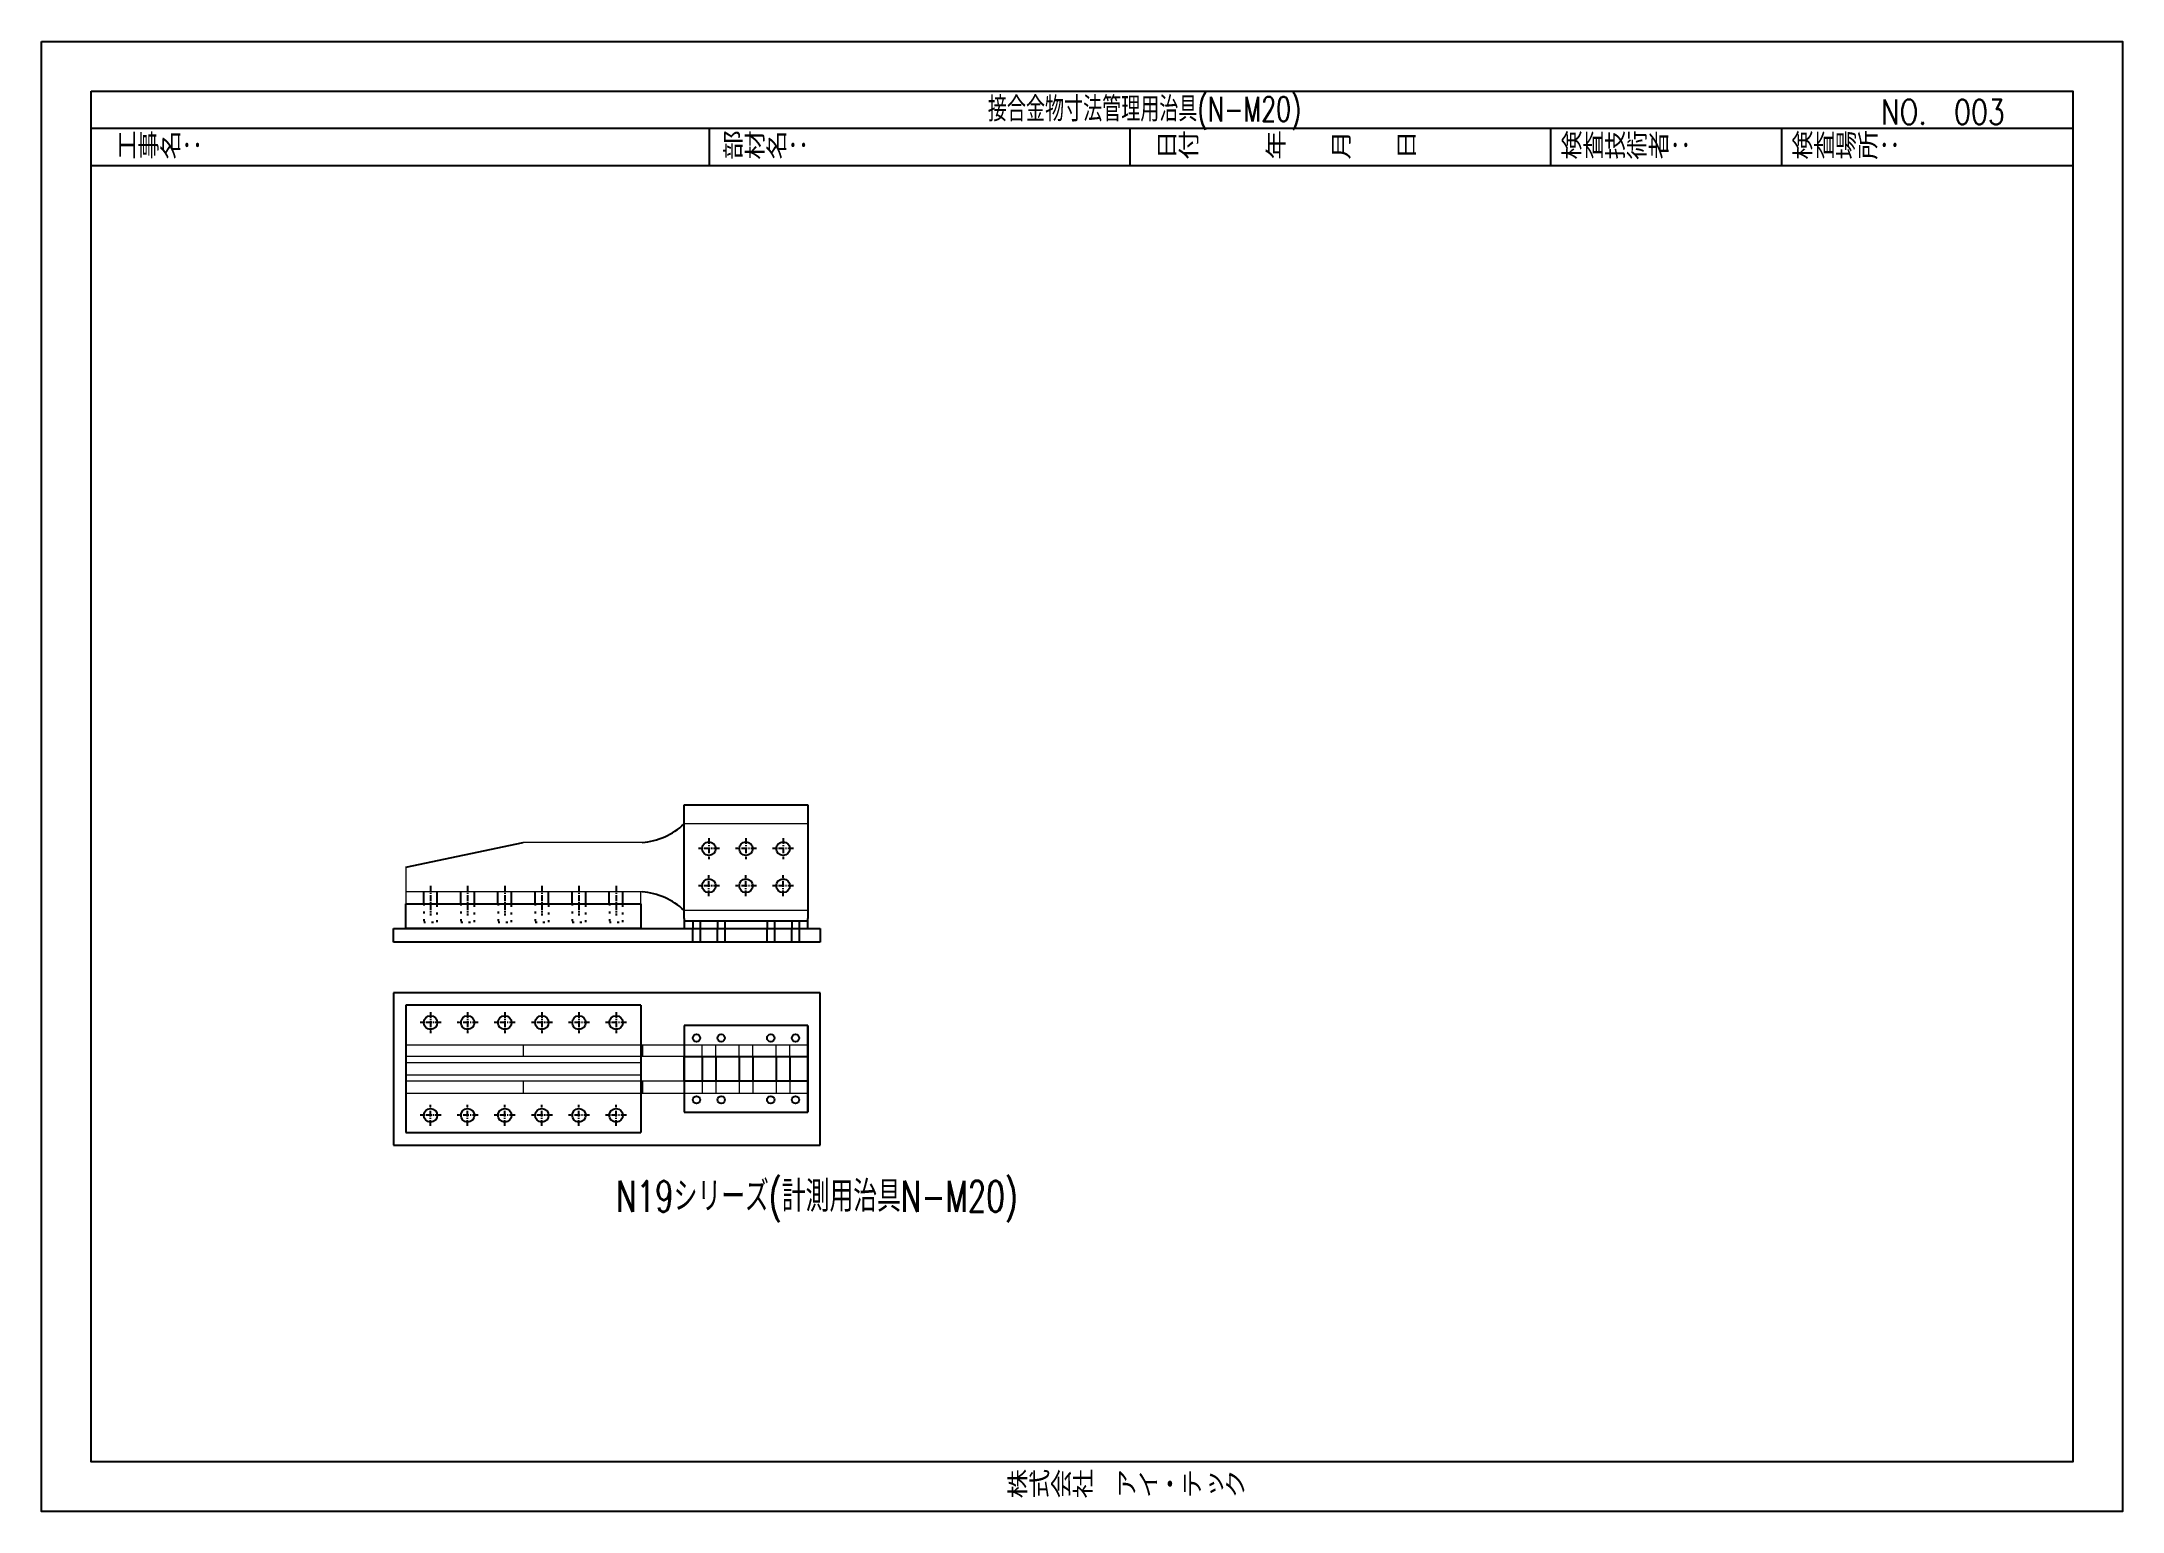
# Model space of a CAD drawing. Header units: millimetres. Extents: x -4568 to 36914, y -114 to 17788.
# Drawn here: x 23458 to 26822, y 1548 to 3924 of the extents above; entities that cross this region are included whole.
import ezdxf

# ---------------------------------------------------------------- set-up
doc = ezdxf.new("R2010")
doc.units = ezdxf.units.MM
doc.header["$LTSCALE"] = 5
for name, pattern in [('ACAD_ISO03W100', [30, 12, -18]), ('CENTER1', [10, 6.25, -1.25, 1.25, -1.25]), ('DOT', [2.5, 0.625, -1.875])]:
    doc.linetypes.add(name, pattern=pattern)
doc.layers.get('0').update_dxf_attribs({"color": 255})
for name, color, linetype in [('01', 7, 'Continuous'), ('LAYER6', 7, 'Continuous'), ('寸法', 4, 'Continuous'), ('溶接', 241, 'Continuous'), ('補助線', 7, 'ACAD_ISO03W100'), ('金物', 142, 'Continuous')]:
    doc.layers.add(name, color=color, linetype=linetype)
doc.styles.get("Standard").update_dxf_attribs({"font": 'simplex.shx', "width": 0.7, "height": 2.5, "bigfont": '@extfont2.shx'})
doc.styles.add('SUNPOU', font='simplex.shx', dxfattribs={"width": 0.7, "bigfont": 'extfont2.shx'})
doc.styles.add('SUNPOU2', font='simplex.shx', dxfattribs={"width": 0.7, "height": 50, "bigfont": 'extfont2.shx'})

msp = doc.modelspace()

# ---------------------------------------------------------------- texts
at = {"layer": '01', "linetype": 'Continuous', "style": 'SUNPOU2', "width": 0.7}
msp.add_text('N19シリーズ(計測用治具N-M20)', height=50, dxfattribs=at).set_placement((24386.295, 2032.032))
at = {"layer": 'LAYER6', "color": 0, "linetype": 'Continuous', "lineweight": -3, "style": 'SUNPOU', "width": 0.7}
msp.add_text('接合金物寸法管理用治具(N-M20)', height=40, dxfattribs=at).set_placement((24987.372, 3794.645))
at = {"layer": 'LAYER6', "color": 0, "linetype": 'Continuous', "lineweight": -3, "width": 0.8}
for s, p in [('NO.  003', (26431.332, 3789.927)), ('工事名：', (23577.552, 3734.645)), ('部材名：', (24557.377, 3734.645)), ('日付\u3000\u3000\u3000年\u3000\u3000月\u3000\u3000日', (25258.762, 3734.645)), ('検査技術者：', (25913.286, 3734.645)), ('検査場所：', (26286.587, 3734.645)), ('株式会社\u3000アイ・テック', (25017.636, 1570.473)), ('株式会社\u3000アイ・テック', (25017.636, 1570.473))]:
    msp.add_text(s, height=40, dxfattribs=at).set_placement(p)

# ---------------------------------------------------------------- linework, layer by layer
at = {"linetype": 'Continuous', "lineweight": -3}
for p, q in [((23537.543, 3783.718), (26741.543, 3783.718)), ((24537.543, 3723.718), (24537.543, 3783.718)), ((25217.543, 3723.718), (25217.543, 3783.718)), ((25897.543, 3723.718), (25897.543, 3783.718)), ((26270.844, 3723.718), (26270.844, 3783.718)), ((23537.543, 3723.718), (26741.543, 3723.718))]:
    msp.add_line(p, q, dxfattribs=at)
for points in [[(23457.543, 3923.718), (26821.543, 3923.718), (26821.543, 1547.718), (23457.543, 1547.718)], [(23537.543, 3843.718), (26741.543, 3843.718), (26741.543, 1627.718), (23537.543, 1627.718)]]:
    msp.add_lwpolyline(points, close=True, dxfattribs=at)
at = {"layer": '01', "linetype": 'DOT'}
for p, q in [((24075.297, 2530.112), (24075.297, 2500.112)), ((24097.297, 2500.112), (24097.297, 2530.112)), ((24135.415, 2530.112), (24135.415, 2500.112)), ((24157.415, 2500.112), (24157.415, 2530.112)), ((24195.415, 2530.112), (24195.415, 2500.112)), ((24217.415, 2500.112), (24217.415, 2530.112)), ((24255.415, 2530.112), (24255.415, 2500.112)), ((24277.415, 2500.112), (24277.415, 2530.112)), ((24315.415, 2530.112), (24315.415, 2500.112)), ((24337.415, 2500.112), (24337.415, 2530.112)), ((24375.415, 2530.112), (24375.415, 2500.112)), ((24397.415, 2500.112), (24397.415, 2530.112)), ((24075.297, 2500.112), (24097.297, 2500.112)), ((24135.415, 2500.112), (24157.415, 2500.112)), ((24195.415, 2500.112), (24217.415, 2500.112)), ((24255.415, 2500.112), (24277.415, 2500.112)), ((24315.415, 2500.112), (24337.415, 2500.112)), ((24375.415, 2500.112), (24397.415, 2500.112))]:
    msp.add_line(p, q, dxfattribs=at)
at = {"layer": '01', "linetype": 'Continuous'}
for p, q in [((24510.297, 2502.112), (24510.297, 2490.112)), ((24510.297, 2468.112), (24510.297, 2490.112)), ((24522.297, 2502.112), (24522.297, 2490.112)), ((24522.297, 2490.112), (24522.297, 2468.112)), ((24550.297, 2502.112), (24550.297, 2490.112)), ((24550.297, 2468.112), (24550.297, 2490.112)), ((24562.297, 2502.112), (24562.297, 2490.112)), ((24562.297, 2490.112), (24562.297, 2468.112)), ((24630.297, 2502.112), (24630.297, 2490.112)), ((24630.297, 2468.112), (24630.297, 2490.112)), ((24642.297, 2502.112), (24642.297, 2490.112)), ((24642.297, 2490.112), (24642.297, 2468.112)), ((24670.297, 2502.112), (24670.297, 2490.112)), ((24670.297, 2468.112), (24670.297, 2490.112)), ((24682.297, 2502.112), (24682.297, 2490.112)), ((24682.297, 2490.112), (24682.297, 2468.112)), ((24525.297, 2282.976), (24525.297, 2242.976)), ((24547.297, 2282.976), (24547.297, 2242.976)), ((24585.297, 2282.976), (24585.297, 2242.976)), ((24607.297, 2282.976), (24607.297, 2242.976)), ((24645.297, 2282.976), (24645.297, 2242.976)), ((24667.297, 2282.976), (24667.297, 2242.976))]:
    msp.add_line(p, q, dxfattribs=at)
at = {"layer": '寸法', "linetype": 'CENTER1', "ltscale": 0.3}
for p, q in [((24536.297, 2636.112), (24536.297, 2602.112)), ((24596.297, 2636.112), (24596.297, 2602.112)), ((24656.297, 2636.112), (24656.297, 2602.112)), ((24553.297, 2619.112), (24519.297, 2619.112)), ((24613.297, 2619.112), (24579.297, 2619.112)), ((24673.297, 2619.112), (24639.297, 2619.112)), ((24086.297, 2559.112), (24086.297, 2511.112)), ((24146.297, 2559.112), (24146.297, 2511.112)), ((24206.297, 2559.112), (24206.297, 2511.112)), ((24266.297, 2559.112), (24266.297, 2511.112)), ((24326.297, 2559.112), (24326.297, 2511.112)), ((24386.297, 2559.112), (24386.297, 2511.112)), ((24553.297, 2559.112), (24519.297, 2559.112)), ((24536.297, 2542.112), (24536.297, 2576.112)), ((24613.297, 2559.112), (24579.297, 2559.112)), ((24596.297, 2542.112), (24596.297, 2576.112)), ((24673.297, 2559.112), (24639.297, 2559.112)), ((24656.297, 2542.112), (24656.297, 2576.112))]:
    msp.add_line(p, q, dxfattribs=at)
at = {"layer": '溶接', "linetype": 'Continuous'}
for p, q in [((24496.297, 2506.112), (24496.297, 2690.112)), ((24496.297, 2690.112), (24696.297, 2690.112)), ((24696.297, 2690.112), (24696.297, 2506.112)), ((24046.297, 2490.112), (24046.297, 2530.112)), ((24046.297, 2530.112), (24426.297, 2530.112)), ((24426.297, 2530.112), (24426.297, 2490.112)), ((24026.297, 2490.112), (24716.297, 2490.112)), ((24026.297, 2468.112), (24026.297, 2490.112)), ((24426.297, 2490.112), (24046.297, 2490.112)), ((24496.297, 2506.112), (24496.297, 2490.112)), ((24696.297, 2502.112), (24496.297, 2502.112)), ((24496.297, 2490.112), (24696.297, 2490.112)), ((24696.297, 2490.112), (24696.297, 2506.112)), ((24716.297, 2490.112), (24716.297, 2468.112)), ((24716.297, 2468.112), (24026.297, 2468.112)), ((24716.297, 2385.976), (24026.297, 2385.976)), ((24026.297, 2385.976), (24026.297, 2139.976)), ((24046.297, 2365.976), (24046.297, 2159.976)), ((24426.297, 2365.976), (24046.297, 2365.976)), ((24426.297, 2365.976), (24426.297, 2159.976)), ((24716.297, 2139.976), (24716.297, 2385.976)), ((24496.297, 2332.976), (24496.297, 2192.976)), ((24696.297, 2332.976), (24496.297, 2332.976)), ((24496.297, 2332.976), (24496.297, 2192.976)), ((24696.297, 2192.976), (24696.297, 2332.976)), ((24696.297, 2332.976), (24696.297, 2192.976)), ((24496.297, 2192.976), (24696.297, 2192.976)), ((24046.297, 2159.976), (24426.297, 2159.976)), ((24026.297, 2139.976), (24716.297, 2139.976))]:
    msp.add_line(p, q, dxfattribs=at)
msp.add_lwpolyline([(24496.297, 2242.976), (24496.297, 2282.976), (24696.297, 2282.976), (24696.297, 2242.976)], close=True, dxfattribs=at)
for centre, radius in [((24536.297, 2619.112), 11), ((24596.297, 2619.112), 11), ((24656.297, 2619.112), 11), ((24536.297, 2559.112), 11), ((24596.297, 2559.112), 11), ((24656.297, 2559.112), 11), ((24086.297, 2337.976), 11), ((24146.297, 2337.976), 11), ((24206.297, 2337.976), 11), ((24266.297, 2337.976), 11), ((24326.297, 2337.976), 11), ((24386.297, 2337.976), 11), ((24516.297, 2312.976), 6), ((24516.297, 2312.976), 6), ((24556.297, 2312.976), 6), ((24556.297, 2312.976), 6), ((24636.297, 2312.976), 6), ((24636.297, 2312.976), 6), ((24676.297, 2312.976), 6), ((24676.297, 2312.976), 6), ((24086.297, 2187.976), 11), ((24146.297, 2187.976), 11), ((24206.297, 2187.976), 11), ((24266.297, 2187.976), 11), ((24326.297, 2187.976), 11), ((24386.297, 2187.976), 11), ((24516.297, 2212.976), 6), ((24516.297, 2212.976), 6), ((24556.297, 2212.976), 6), ((24556.297, 2212.976), 6), ((24636.297, 2212.976), 6), ((24636.297, 2212.976), 6), ((24676.297, 2212.976), 6), ((24676.297, 2212.976), 6)]:
    msp.add_circle(centre, radius, dxfattribs=at)
at = {"layer": '補助線', "ltscale": 2}
for p, q in [((24075.297, 2530.112), (24075.297, 2549.112)), ((24097.297, 2530.112), (24097.297, 2549.112)), ((24135.297, 2530.112), (24135.297, 2549.112)), ((24157.297, 2530.112), (24157.297, 2549.112)), ((24195.297, 2530.112), (24195.297, 2549.112)), ((24217.297, 2530.112), (24217.297, 2549.112)), ((24255.297, 2530.112), (24255.297, 2549.112)), ((24277.297, 2530.112), (24277.297, 2549.112)), ((24315.297, 2530.112), (24315.297, 2549.112)), ((24337.297, 2530.112), (24337.297, 2549.112)), ((24375.297, 2530.112), (24375.297, 2549.112)), ((24397.297, 2530.112), (24397.297, 2549.112))]:
    msp.add_line(p, q, dxfattribs=at)
at = {"layer": '金物', "lineweight": 18}
for p, q in [((24696.297, 2659.112), (24496.297, 2659.112)), ((24696.297, 2519.112), (24696.297, 2659.112)), ((24428.297, 2629.112), (24236.297, 2629.112)), ((24046.297, 2589.112), (24046.297, 2549.112)), ((24046.297, 2549.112), (24046.297, 2530.112)), ((24428.297, 2549.112), (24046.297, 2549.112)), ((24046.297, 2530.112), (24426.297, 2530.112)), ((24426.297, 2530.112), (24426.297, 2549.112)), ((24696.297, 2519.112), (24496.297, 2519.112)), ((24046.297, 2272.976), (24046.297, 2365.976)), ((24046.297, 2365.976), (24426.297, 2365.976)), ((24426.297, 2365.976), (24426.297, 2301.976)), ((24046.297, 2301.976), (24696.297, 2301.976)), ((24236.297, 2301.976), (24236.297, 2282.976)), ((24496.297, 2282.976), (24496.297, 2301.976)), ((24525.297, 2282.976), (24525.297, 2301.976)), ((24547.297, 2282.976), (24547.297, 2301.976)), ((24585.297, 2282.976), (24585.297, 2301.976)), ((24607.297, 2282.976), (24607.297, 2301.976)), ((24645.297, 2282.976), (24645.297, 2301.976)), ((24667.297, 2282.976), (24667.297, 2301.976)), ((24696.297, 2282.976), (24696.297, 2301.976)), ((24696.297, 2282.976), (24046.297, 2282.976)), ((24426.297, 2272.976), (24046.297, 2272.976)), ((24426.297, 2282.976), (24426.297, 2272.976)), ((24426.297, 2252.976), (24046.297, 2252.976)), ((24046.297, 2252.976), (24046.297, 2159.976)), ((24696.297, 2242.976), (24046.297, 2242.976)), ((24046.297, 2223.976), (24696.297, 2223.976)), ((24236.297, 2242.976), (24236.297, 2223.976)), ((24426.297, 2242.976), (24426.297, 2252.976)), ((24426.297, 2159.976), (24426.297, 2223.976)), ((24496.297, 2242.976), (24496.297, 2223.976)), ((24525.297, 2242.976), (24525.297, 2223.976)), ((24547.297, 2242.976), (24547.297, 2223.976)), ((24585.297, 2242.976), (24585.297, 2223.976)), ((24607.297, 2242.976), (24607.297, 2223.976)), ((24645.297, 2242.976), (24645.297, 2223.976)), ((24667.297, 2242.976), (24667.297, 2223.976)), ((24696.297, 2242.976), (24696.297, 2223.976)), ((24046.297, 2159.976), (24426.297, 2159.976))]:
    msp.add_line(p, q, dxfattribs=at)
at = {"layer": '金物'}
msp.add_line((24046.297, 2589.112), (24236.297, 2629.112), dxfattribs=at)
at = {"layer": '金物', "linetype": 'CENTER1', "ltscale": 0.3}
for p, q in [((24086.297, 2354.976), (24086.297, 2320.976)), ((24146.297, 2354.976), (24146.297, 2320.976)), ((24206.297, 2354.976), (24206.297, 2320.976)), ((24266.297, 2354.976), (24266.297, 2320.976)), ((24326.297, 2354.976), (24326.297, 2320.976)), ((24386.297, 2354.976), (24386.297, 2320.976)), ((24103.297, 2337.976), (24069.297, 2337.976)), ((24163.297, 2337.976), (24129.297, 2337.976)), ((24223.297, 2337.976), (24189.297, 2337.976)), ((24283.297, 2337.976), (24249.297, 2337.976)), ((24343.297, 2337.976), (24309.297, 2337.976)), ((24403.297, 2337.976), (24369.297, 2337.976)), ((24103.297, 2187.976), (24069.297, 2187.976)), ((24086.297, 2170.976), (24086.297, 2204.976)), ((24163.297, 2187.976), (24129.297, 2187.976)), ((24146.297, 2170.976), (24146.297, 2204.976)), ((24223.297, 2187.976), (24189.297, 2187.976)), ((24206.297, 2170.976), (24206.297, 2204.976)), ((24283.297, 2187.976), (24249.297, 2187.976)), ((24266.297, 2170.976), (24266.297, 2204.976)), ((24343.297, 2187.976), (24309.297, 2187.976)), ((24326.297, 2170.976), (24326.297, 2204.976)), ((24403.297, 2187.976), (24369.297, 2187.976)), ((24386.297, 2170.976), (24386.297, 2204.976))]:
    msp.add_line(p, q, dxfattribs=at)
at = {"layer": '金物', "ltscale": 2}
for p, q in [((24428.297, 2301.976), (24428.297, 2282.976)), ((24428.297, 2242.976), (24428.297, 2223.976))]:
    msp.add_line(p, q, dxfattribs=at)
at = {"layer": '金物', "ltscale": 2.5}
for centre in [(24536.297, 2619.112), (24596.297, 2619.112), (24656.297, 2619.112), (24536.297, 2559.112), (24596.297, 2559.112), (24656.297, 2559.112), (24086.297, 2337.976), (24146.297, 2337.976), (24206.297, 2337.976), (24266.297, 2337.976), (24326.297, 2337.976), (24386.297, 2337.976), (24086.297, 2187.976), (24146.297, 2187.976), (24206.297, 2187.976), (24266.297, 2187.976), (24326.297, 2187.976), (24386.297, 2187.976)]:
    msp.add_circle(centre, 11, dxfattribs=at)
at = {"layer": '金物', "ltscale": 2}
for centre, start, end in [((24420.507, 2738.835), 274.060941, 313.550946), ((24420.507, 2439.388), 46.449054, 85.939059)]:
    msp.add_arc(centre, 110, start, end, dxfattribs=at)

msp.set_redraw_order([(e.dxf.handle, doc.entitydb.next_handle()) for e in msp.query("TEXT MTEXT ATTDEF DIMENSION ARC_DIMENSION")])  # texts and dimensions are drawn at this point

doc.saveas('drawing.dxf')
